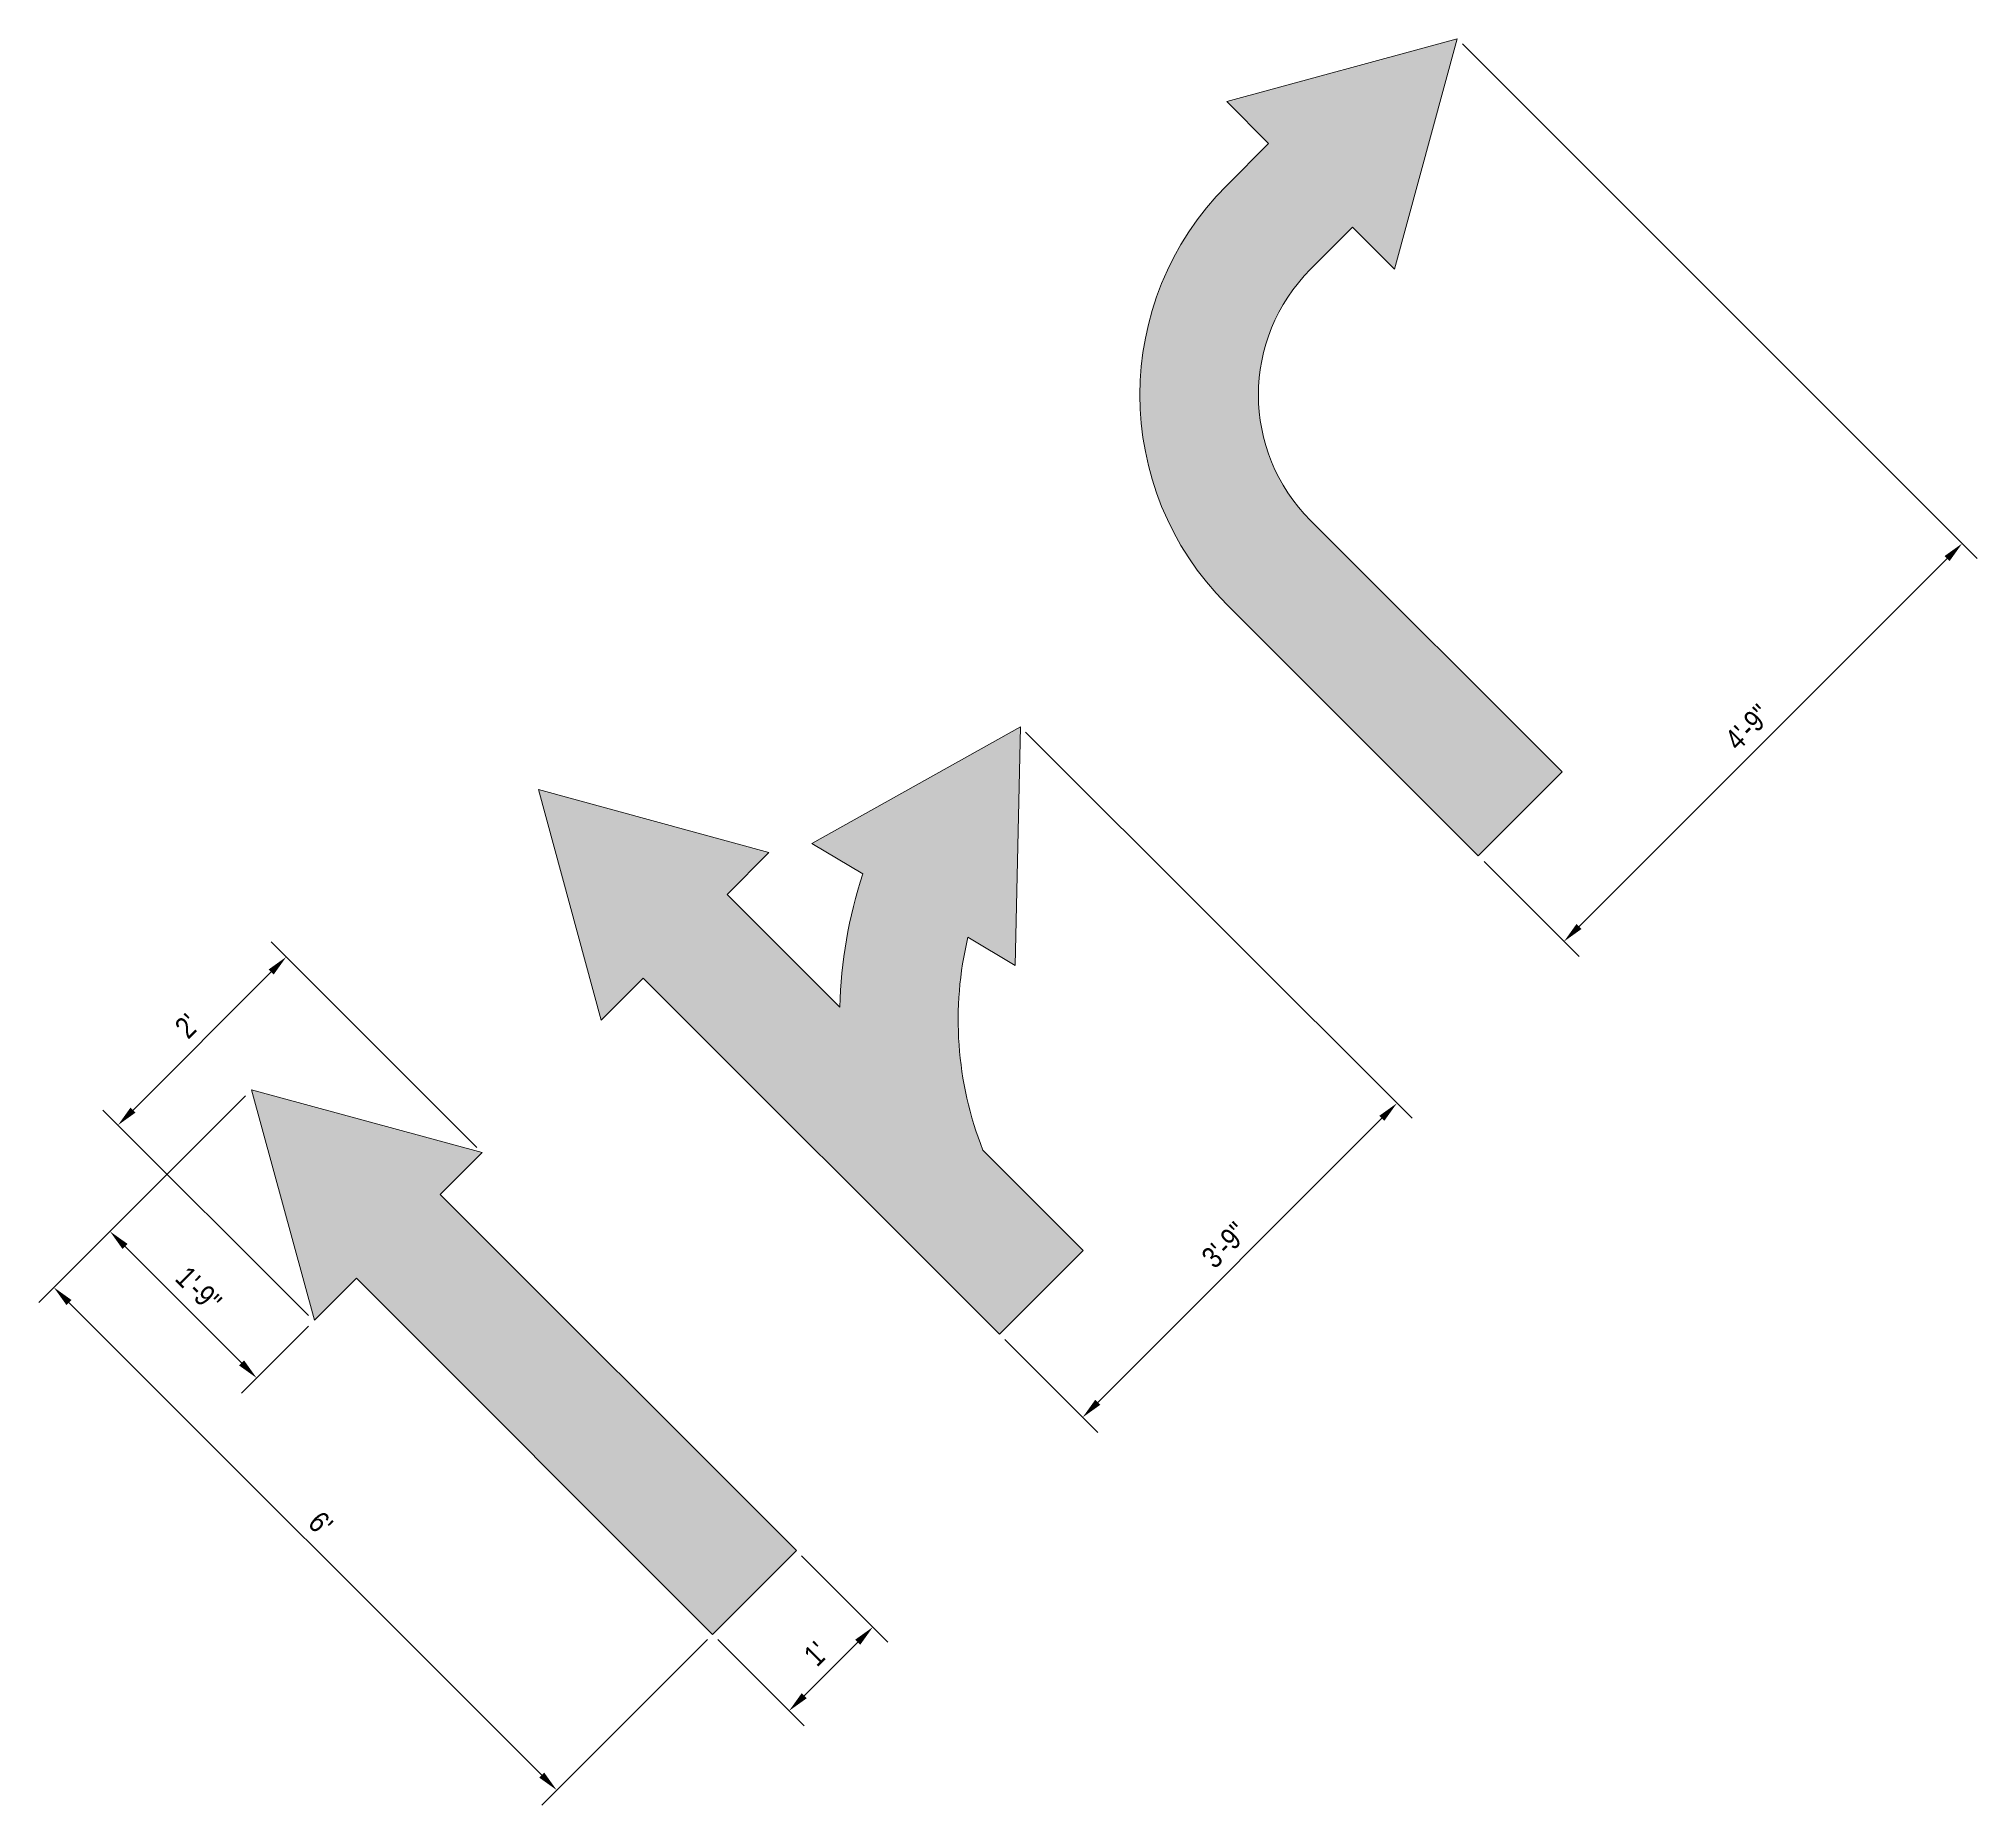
# Model space of a CAD drawing. Header units: inches. Extents: x -3859 to 7158, y 3705 to 4657.
# Drawn here: x 1257.6 to 1453.8, y 4036.4 to 4215.3 of the extents above; entities that cross this region are included whole.
import ezdxf
from ezdxf import colors
from ezdxf.entities.mleader import LeaderData, LeaderLine
from ezdxf.math import Vec2, Vec3

# ---------------------------------------------------------------- set-up
doc = ezdxf.new("R2010")
doc.units = ezdxf.units.IN
doc.header["$MEASUREMENT"] = 0
doc.layers.get('DEFPOINTS').update_dxf_attribs({"lineweight": 0})
for name, color, linetype, lineweight in [('D6', 6, 'Continuous', 0), ('Dimension', 4, 'Continuous', 0), ('Hatches', 6, 'Continuous', 0)]:
    doc.layers.add(name, color=color, linetype=linetype, lineweight=lineweight)
doc.styles.get("Standard").update_dxf_attribs({"font": 'ARIALN.TTF'})
doc.dimstyles.get("Standard").update_dxf_attribs({"dimtxt": 0.18, "dimasz": 0.18, "dimexe": 0.18, "dimexo": 0.0625, "dimgap": 0.09, "dimtad": 1, "dimdec": 4, "dimzin": 0, "dimdsep": 46, "dimlunit": 4, "dimtxsty": 'Standard', "dimcen": 0.09, "dimadec": 0, "dimazin": 0, "dimtfac": 1, "dimtdec": 4, "dimtofl": 0, "dimtmove": 0, "dimatfit": 3, "dimfxl": 1, "dimtolj": 1, "dimtzin": 0, "dimarcsym": 0})

# ---------------------------------------------------------------- blocks, each defined once
blk = doc.blocks.new('*D115')
at = {"layer": 'DEFPOINTS', "color": 0, "transparency": 16777216}
for p in [(1334.312131808157, 4062.164005404529), (1342.055023635385, 4054.421113577301), (1325.826850433918, 4053.678724030291)]:
    blk.add_point(p, dxfattribs=at)
at = {"layer": 'Dimension', "color": 0, "lineweight": -2, "transparency": 16777216}
for p, q in [((1334.842461894046, 4061.63367531864), (1343.582374282748, 4052.893762929938)), ((1326.357180519808, 4053.148393944401), (1335.097092908509, 4044.4084815557)), ((1335.097092908509, 4047.463182850425), (1340.527672988022, 4052.893762929938))]:
    blk.add_line(p, q, dxfattribs=at)
at = {"layer": 'Dimension', "color": 0, "transparency": 16777216}
for points in [[(1340.273114546795, 4053.148321371165), (1340.782231429249, 4052.639204488712), (1342.055023635385, 4054.421113577301)], [(1334.842534467282, 4047.717741291653), (1335.351651349736, 4047.208624409198), (1333.569742261146, 4045.935832203063)]]:
    blk.add_solid(points, dxfattribs=at)
blk = doc.blocks.new('*D109')
at = {"layer": 'DEFPOINTS', "color": 0, "transparency": 16777216}
for p in [(1279.087092197487, 4108.762342284723), (1264.819493637009, 4094.494743724244), (1285.451053228166, 4085.427818505566)]:
    blk.add_point(p, dxfattribs=at)
at = {"layer": 'Dimension', "color": 0, "lineweight": -2, "transparency": 16777216}
for p, q in [((1278.556762111597, 4108.232012198833), (1263.292142989646, 4092.967393076881)), ((1278.141385394563, 4081.17285196669), (1266.346844284372, 4092.967393076882)), ((1284.920723142276, 4084.897488419677), (1278.141385394563, 4078.118150671964))]:
    blk.add_line(p, q, dxfattribs=at)
at = {"layer": 'Dimension', "color": 0, "transparency": 16777216}
for points in [[(1266.601402725599, 4093.221951518109), (1266.092285843144, 4092.712834635654), (1264.819493637009, 4094.494743724244)], [(1278.39594383579, 4081.427410407917), (1277.886826953336, 4080.918293525463), (1279.668736041926, 4079.645501319327)]]:
    blk.add_solid(points, dxfattribs=at)
at = {"layer": 'Dimension', "color": 0, "transparency": 16777216, "insert": (1273.787614146472, 4088.613621828791), "char_height": 2.16, "attachment_point": 5, "rotation": 315}
blk.add_mtext('\\A1;1\'-9"', dxfattribs=at)
blk = doc.blocks.new('*D110')
at = {"layer": 'DEFPOINTS', "color": 0, "transparency": 16777216}
for p in [(1282.672935090106, 4122.288483496818), (1302.492326654762, 4102.469091932162), (1285.451053228166, 4085.427818505566)]:
    blk.add_point(p, dxfattribs=at)
at = {"layer": 'Dimension', "color": 0, "lineweight": -2, "transparency": 16777216}
for p, q in [((1301.961996568872, 4102.999422018052), (1281.145584442743, 4123.815834144181)), ((1267.159012310873, 4106.774560717586), (1281.145584442743, 4120.761132849456)), ((1284.920723142276, 4085.958148591456), (1264.104311016147, 4106.774560717586))]:
    blk.add_line(p, q, dxfattribs=at)
at = {"layer": 'Dimension', "color": 0, "transparency": 16777216}
for points in [[(1280.891026001516, 4121.015691290682), (1281.40014288397, 4120.506574408229), (1282.672935090106, 4122.288483496818)], [(1266.904453869646, 4107.029119158813), (1267.4135707521, 4106.520002276358), (1265.63166166351, 4105.247210070223)]]:
    blk.add_solid(points, dxfattribs=at)
at = {"layer": 'Dimension', "color": 0, "transparency": 16777216, "insert": (1272.621822182418, 4115.298322977911), "char_height": 2.16, "attachment_point": 5, "rotation": 45}
blk.add_mtext("\\A1;2'", dxfattribs=at)
blk = doc.blocks.new('*D111')
at = {"layer": 'DEFPOINTS', "color": 0, "transparency": 16777216}
for p in [(1278.556762111597, 4108.232012198834), (1259.14199547754, 4088.817245564777), (1325.826850433918, 4053.678724030291)]:
    blk.add_point(p, dxfattribs=at)
at = {"layer": 'Dimension', "color": 0, "lineweight": -2, "transparency": 16777216}
for p, q in [((1278.026432025707, 4107.701682112944), (1257.614644830177, 4087.289894917414)), ((1308.526333075608, 4039.432907966708), (1260.669346124903, 4087.289894917414)), ((1325.296520348028, 4053.148393944402), (1308.526333075609, 4036.378206671981))]:
    blk.add_line(p, q, dxfattribs=at)
at = {"layer": 'Dimension', "color": 0, "transparency": 16777216}
for points in [[(1260.92390456613, 4087.544453358641), (1260.414787683675, 4087.035336476186), (1259.14199547754, 4088.817245564777)], [(1308.780891516835, 4039.687466407935), (1308.271774634381, 4039.17834952548), (1310.053683722971, 4037.905557319345)]]:
    blk.add_solid(points, dxfattribs=at)
at = {"layer": 'Dimension', "color": 0, "transparency": 16777216, "insert": (1286.141338907259, 4064.904900749065), "char_height": 2.16, "attachment_point": 5, "rotation": 314.99999999999983}
blk.add_mtext("\\A1;6'", dxfattribs=at)
blk = doc.blocks.new('*D112')
at = {"layer": 'DEFPOINTS', "color": 0, "transparency": 16777216}
for p in [(1334.312131808157, 4062.164005404529), (1342.055023635385, 4054.421113577301), (1325.826850433918, 4053.678724030291)]:
    blk.add_point(p, dxfattribs=at)
at = {"layer": 'Dimension', "color": 0, "lineweight": -2, "transparency": 16777216}
for p, q in [((1334.842461894046, 4061.63367531864), (1343.582374282748, 4052.893762929938)), ((1326.357180519808, 4053.148393944401), (1335.097092908509, 4044.4084815557)), ((1335.097092908509, 4047.463182850425), (1340.527672988022, 4052.893762929938))]:
    blk.add_line(p, q, dxfattribs=at)
at = {"layer": 'Dimension', "color": 0, "transparency": 16777216}
for points in [[(1340.273114546795, 4053.148321371165), (1340.782231429249, 4052.639204488712), (1342.055023635385, 4054.421113577301)], [(1334.842534467282, 4047.717741291653), (1335.351651349736, 4047.208624409198), (1333.569742261146, 4045.935832203063)]]:
    blk.add_solid(points, dxfattribs=at)
at = {"layer": 'Dimension', "color": 0, "transparency": 16777216, "insert": (1336.281906753876, 4051.708949084573), "char_height": 2.16, "attachment_point": 5, "rotation": 45}
blk.add_mtext("\\A1;1'", dxfattribs=at)
blk = doc.blocks.new('*D113')
at = {"layer": 'DEFPOINTS', "color": 0, "transparency": 16777216}
for p in [(1356.987940379114, 4145.587815690811), (1395.104833064004, 4107.47092300592), (1354.866620035554, 4084.069525727581)]:
    blk.add_point(p, dxfattribs=at)
at = {"layer": 'Dimension', "color": 0, "lineweight": -2, "transparency": 16777216}
for p, q in [((1357.518270465004, 4145.057485604921), (1396.632183711367, 4105.943572358558)), ((1364.812378557972, 4077.178468499888), (1393.577482416641, 4105.943572358558)), ((1355.396950121444, 4083.539195641692), (1364.812378557973, 4074.123767205162))]:
    blk.add_line(p, q, dxfattribs=at)
at = {"layer": 'Dimension', "color": 0, "transparency": 16777216}
for points in [[(1393.322923975414, 4106.198130799785), (1393.832040857869, 4105.68901391733), (1395.104833064004, 4107.47092300592)], [(1364.557820116745, 4077.433026941115), (1365.066936999199, 4076.923910058661), (1363.28502791061, 4075.651117852525)]]:
    blk.add_solid(points, dxfattribs=at)
at = {"layer": 'Dimension', "color": 0, "transparency": 16777216, "insert": (1377.651431180303, 4093.104519736227), "char_height": 2.16, "attachment_point": 5, "rotation": 45}
blk.add_mtext('\\A1;3\'-9"', dxfattribs=at)
blk = doc.blocks.new('*D114')
at = {"layer": 'DEFPOINTS', "color": 0, "transparency": 16777216}
for p in [(1401.207097111205, 4215.262816545618), (1452.320612434304, 4164.149301222518), (1403.399128132884, 4132.460612468673)]:
    blk.add_point(p, dxfattribs=at)
at = {"layer": 'Dimension', "color": 0, "lineweight": -2, "transparency": 16777216}
for p, q in [((1401.737427197095, 4214.732486459729), (1453.847963081667, 4162.621950575155)), ((1413.542876554034, 4125.371565342249), (1450.793261786941, 4162.621950575155)), ((1403.929458218774, 4131.930282382783), (1413.542876554034, 4122.316864047523))]:
    blk.add_line(p, q, dxfattribs=at)
at = {"layer": 'Dimension', "color": 0, "transparency": 16777216}
for points in [[(1450.538703345714, 4162.876509016382), (1451.047820228168, 4162.367392133928), (1452.320612434304, 4164.149301222518)], [(1413.288318112807, 4125.626123783475), (1413.797434995261, 4125.117006901021), (1412.015525906671, 4123.844214694886)]]:
    blk.add_solid(points, dxfattribs=at)
at = {"layer": 'Dimension', "color": 0, "transparency": 16777216, "insert": (1430.624569863484, 4145.540257265706), "char_height": 2.16, "attachment_point": 5, "rotation": 44.99999999999924}
blk.add_mtext('\\A1;4\'-9"', dxfattribs=at)

msp = doc.modelspace()

# ---------------------------------------------------------------- hatches: boundary and pattern name
at = {"layer": 'Hatches', "transparency": 33554559}
h = msp.add_hatch(color=256, dxfattribs=at)
edge = h.paths.add_edge_path()
edge.add_line((1382.115214019168, 4204.65621482782), (1377.872573332049, 4200.413574140701))
edge.add_arc((1399.085776767646, 4179.200370705104), 30, 135, 225)
edge.add_line((1377.872573332049, 4157.987167269508), (1403.328417454765, 4132.531323146793))
edge.add_line((1403.328417454765, 4132.531323146792), (1411.813698829004, 4141.01660452103))
edge.add_line((1411.813698829004, 4141.016604521031), (1386.357854706288, 4166.472448643746))
edge.add_arc((1399.085776767646, 4179.200370705104), 18, 135, 225, ccw=False)
edge.add_line((1386.357854706288, 4191.928292766462), (1390.600495393407, 4196.170933453581))
edge.add_line((1390.600495393407, 4196.170933453582), (1394.843136080526, 4191.928292766463))
edge.add_line((1394.843136080526, 4191.928292766462), (1401.207097111205, 4215.262816545618))
edge.add_line((1401.207097111205, 4215.262816545618), (1377.872573332049, 4208.898855514939))
edge.add_line((1377.872573332049, 4208.898855514939), (1382.115214019168, 4204.65621482782))
h = msp.add_hatch(color=256, dxfattribs=at)
edge = h.paths.add_edge_path()
edge.add_arc((1386.686425188948, 4115.88933088098), 35.99999999999867, 166.5273699768441, 201.4435356909156)
edge.add_line((1353.17840643511, 4102.728302076503), (1363.351901409793, 4092.554807101819))
edge.add_line((1363.351901409793, 4092.55480710182), (1354.866620035554, 4084.069525727581))
edge.add_line((1354.866620035554, 4084.069525727581), (1318.80417419504, 4120.131971568095))
edge.add_line((1318.80417419504, 4120.131971568095), (1314.561533507921, 4115.889330880976))
edge.add_line((1314.561533507921, 4115.889330880976), (1308.197572477242, 4139.223854660132))
edge.add_line((1308.197572477242, 4139.223854660132), (1331.532096256398, 4132.859893629453))
edge.add_line((1331.532096256398, 4132.859893629453), (1327.289455569279, 4128.617252942334))
edge.add_line((1327.289455569279, 4128.617252942334), (1338.704386322065, 4117.202322189548))
edge.add_arc((1386.686425188953, 4115.889330880992), 47.99999999999931, 162.048110546375, 178.4325365578155, ccw=False)
edge.add_line((1341.023273572781, 4130.683809056258), (1335.881485646195, 4133.776060164757))
edge.add_line((1335.881485646195, 4133.776060164757), (1356.987940379114, 4145.58781569081))
edge.add_line((1356.987940379114, 4145.587815690811), (1356.44863735254, 4121.407055730761))
edge.add_line((1356.44863735254, 4121.407055730761), (1351.677097474004, 4124.276641114156))
msp.add_hatch(color=256, dxfattribs=at).paths.add_polyline_path([(1334.312131808157, 4062.16400540453), (1298.249685967643, 4098.226451245044), (1302.492326654762, 4102.469091932163), (1279.157802875606, 4108.833052962842), (1285.521763906285, 4085.498529183686), (1289.764404593404, 4089.741169870805), (1325.826850433918, 4053.678724030291)])

# ---------------------------------------------------------------- linework, layer by layer
at = {"layer": 'D6', "flags": 128}
for points in [[(1382.115214019168, 4204.65621482782), (1377.872573332049, 4200.413574140701, 0.414213562373095), (1377.872573332049, 4157.987167269508), (1403.328417454765, 4132.531323146792), (1411.813698829004, 4141.016604521031), (1386.357854706288, 4166.472448643746, -0.414213562373095), (1386.357854706288, 4191.928292766462), (1390.600495393407, 4196.170933453582), (1394.843136080526, 4191.928292766462), (1401.207097111205, 4215.262816545618), (1377.872573332049, 4208.898855514939)], [(1351.677097474004, 4124.276641114156, 0.1535402804312837), (1353.17840643511, 4102.728302076503), (1363.351901409793, 4092.55480710182), (1354.866620035554, 4084.069525727581), (1318.80417419504, 4120.131971568095), (1314.561533507921, 4115.889330880976), (1308.197572477242, 4139.223854660132), (1331.532096256398, 4132.859893629453), (1327.289455569279, 4128.617252942334), (1338.704386322065, 4117.202322189547, -0.07161258812167491), (1341.023273572781, 4130.683809056258), (1335.881485646195, 4133.776060164757), (1356.987940379114, 4145.587815690811), (1356.44863735254, 4121.407055730761)]]:
    msp.add_lwpolyline(points, format="xyb", close=True, dxfattribs=at)
msp.add_lwpolyline([(1334.312131808157, 4062.16400540453), (1298.249685967643, 4098.226451245044), (1302.492326654762, 4102.469091932163), (1279.157802875606, 4108.833052962842), (1285.521763906285, 4085.498529183686), (1289.764404593404, 4089.741169870805), (1325.826850433918, 4053.678724030291)], close=True, dxfattribs=at)

# ---------------------------------------------------------------- dimensions: what is measured, and where the dimension line sits
at = {"layer": 'Dimension'}
for base, p1, p2, angle, picture, middle in [((1452.320612434304, 4164.149301222518), (1403.399128132884, 4132.460612468673), (1401.207097111205, 4215.262816545618), 44.99999999999923, '*D114', (1430.624569863484, 4145.540257265706)), ((1395.104833064004, 4107.47092300592), (1354.866620035554, 4084.069525727581), (1356.987940379114, 4145.587815690811), 45, '*D113', (1377.651431180303, 4093.104519736227)), ((1282.672935090106, 4122.288483496818), (1285.451053228166, 4085.427818505567), (1302.492326654762, 4102.469091932163), 225, '*D110', (1272.621822182418, 4115.298322977911)), ((1259.14199547754, 4088.817245564777), (1325.826850433918, 4053.678724030291), (1278.556762111597, 4108.232012198833), 134.9999999999998, '*D111', (1286.141338907259, 4064.904900749065)), ((1264.819493637009, 4094.494743724244), (1285.451053228166, 4085.427818505567), (1279.087092197487, 4108.762342284724), 135, '*D109', (1273.787614146472, 4088.613621828791))]:
    dim = msp.add_linear_dim(base=base, p1=p1, p2=p2, angle=angle, dimstyle='Standard', override={"dimdec": 0}, dxfattribs=at)
    dim.commit()
    dim.dimension.update_dxf_attribs({"geometry": picture, "text_midpoint": middle})
dim = msp.add_aligned_dim(p1=(1325.826850433918, 4053.678724030291), p2=(1334.312131808157, 4062.16400540453), distance=-10.950102634054346, text=' ', dimstyle='Standard', override={"dimdec": 0}, dxfattribs=at)
dim.commit()
dim.dimension.update_dxf_attribs({"geometry": '*D115', "text_midpoint": (1337.812382948266, 4050.178472890182)})
dim = msp.add_aligned_dim(p1=(1325.826850433918, 4053.678724030291), p2=(1334.312131808157, 4062.16400540453), distance=-10.950102634054346, dimstyle='Standard', override={"dimdec": 0}, dxfattribs=at)
dim.commit()
dim.dimension.update_dxf_attribs({"geometry": '*D112', "text_midpoint": (1336.281906753876, 4051.708949084573)})

# ---------------------------------------------------------------- leaders
ml = msp.add_multileader_mtext('Standard', dxfattribs=at)
ml.set_content("CONTROL JOINT (TYP.) EVERY 5'", color=256)
ml.set_leader_properties()
ml.build(insert=Vec2(0, 0))
ml.multileader.update_dxf_attribs({"leader_type": 2, "dogleg_length": 0.12, "arrow_head_size": 5.76, "scale": 48})
ctx = ml.context
ctx.base_point, ctx.scale, ctx.char_height, ctx.arrow_head_size, ctx.landing_gap_size, ctx.plane_origin = Vec3(890.0674390281235, 4144.537447008455), 48, 2.8, 5.76, 4.32, Vec3(894.3874390281236, 4148.931116858387)
notes = []
notes.append((ctx, [(0, (1, 1, 0), (884.3074390281236, 4144.537447008455), (1, 0), 5.76, [(0, [(869.0835622285776, 4135.243637849308)], 0, [])])]))
ctx.mtext.insert, ctx.mtext.width, ctx.mtext.flow_direction = Vec3(894.3874390281236, 4146.349043188538), 51.30655252387446, 5
for ctx, leaders in notes:
    for number, flags, end, landing, length, lines in leaders:
        leader = LeaderData()
        leader.index, (leader.has_last_leader_line, leader.has_dogleg_vector, leader.attachment_direction) = number, flags
        leader.last_leader_point, leader.dogleg_vector, leader.dogleg_length = Vec3(end), Vec3(landing), length
        for number, points, colour, breaks in lines:
            line = LeaderLine()
            line.index, line.vertices, line.color, line.breaks = number, Vec3.list(points), colors.encode_raw_color(colour), breaks
            leader.lines.append(line)
        ctx.leaders.append(leader)

doc.saveas('drawing.dxf')
